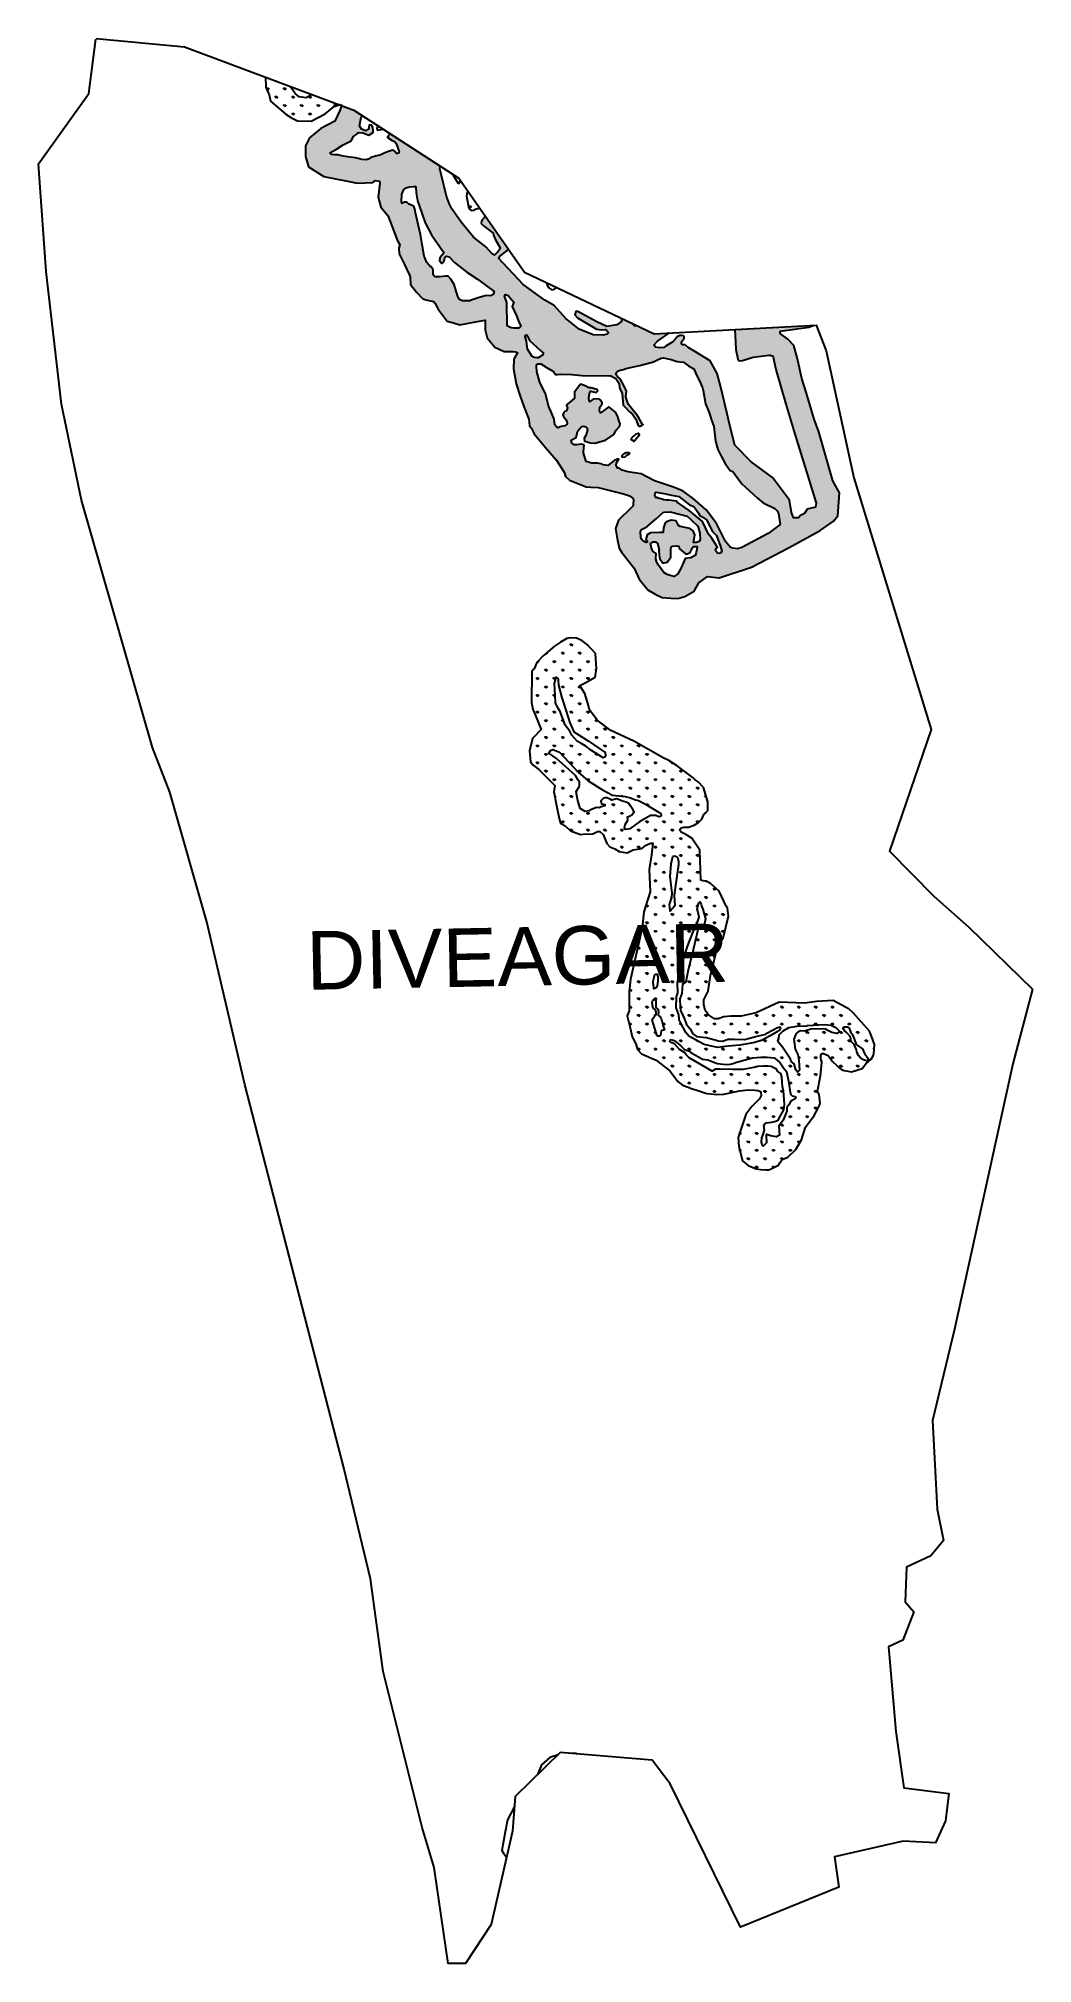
# Model space of a CAD drawing. Header units: metres. Extents: x 286358 to 288477, y 2008822 to 2012926.
import ezdxf

# ---------------------------------------------------------------- set-up
doc = ezdxf.new("R2010")
doc.units = ezdxf.units.M
for name, color, linetype in [('MANGROOVE BUFFER ZONE', 120, 'Continuous'), ('village', 3, 'Continuous'), ('VILLAGE NAME', 250, 'Continuous')]:
    doc.layers.add(name, color=color, linetype=linetype)

msp = doc.modelspace()

# ---------------------------------------------------------------- texts
at = {"layer": 'VILLAGE NAME', "insert": (286927.8, 2011022.6), "char_height": 124.759, "attachment_point": 1, "rotation": 1.1028}
msp.add_mtext_dynamic_manual_height_columns('{\\fArial|b0|i0|c0|p34;DIVEAGAR}', width=833.951, gutter_width=623.8, heights=[0], dxfattribs=at)

# ---------------------------------------------------------------- hatches: boundary and pattern name
at = {"layer": 'MANGROOVE BUFFER ZONE'}
h = msp.add_hatch(dxfattribs=at)
h.set_pattern_fill('GRASS', color=256)
h.paths.add_polyline_path([(286988.5, 2012780.7), (286999, 2012784.7), (286982.7, 2012790.8), (286940, 2012806.8), (286936.6, 2012803.9), (286928.7, 2012799.6), (286914.1, 2012801.7), (286905.1, 2012808.8), (286894.8, 2012823.8), (286842.3, 2012843.5), (286842.6, 2012821.8), (286850.2, 2012805.6), (286853, 2012792.2), (286885.8, 2012763.8), (286897.6, 2012756.8), (286910.4, 2012750.5), (286939.5, 2012749.9), (286969.4, 2012765.2)])
h = msp.add_hatch(dxfattribs=at)
h.set_pattern_fill('GRASS', color=256)
h.paths.add_polyline_path([(287285.6, 2012502.6), (287259.2, 2012534.5), (287239.4, 2012562.7), (287234.5, 2012572.9), (287227.6, 2012589.7), (287217.1, 2012633.8), (287213.7, 2012647.7), (287214, 2012653.8), (287106.7, 2012723.4), (287105, 2012720.5), (287103.8, 2012717.1), (287101.8, 2012714.9), (287111.9, 2012708.4), (287117.8, 2012706.5), (287120.9, 2012701.9), (287126.6, 2012684.5), (287125.6, 2012681.7), (287123.2, 2012680.7), (287120.8, 2012680.9), (287119.5, 2012683.7), (287117.1, 2012686), (287112.8, 2012687.5), (287104.3, 2012685.2), (287096.6, 2012681.9), (287087.6, 2012678), (287076.4, 2012674.9), (287066.9, 2012672.2), (287062.8, 2012669.3), (287056.7, 2012667.1), (287047.8, 2012667.6), (287034, 2012671.3), (287016.9, 2012673.9), (287008.2, 2012674.7), (287001.5, 2012676.4), (286996, 2012678.1), (286989.1, 2012678.2), (286983.6, 2012678.5), (286980.7, 2012680.8), (286979, 2012681.8), (286993.1, 2012690.1), (287007.4, 2012699.3), (287024.9, 2012707.6), (287029.3, 2012717.1), (287034.5, 2012720.8), (287037.6, 2012723.6), (287041, 2012725.2), (287049.5, 2012724.8), (287058.7, 2012721.3), (287062.4, 2012720.1), (287071.3, 2012725.7), (287071.5, 2012731.4), (287071, 2012734.3), (287070.2, 2012737.3), (287069.3, 2012739.7), (287068.2, 2012741.3), (287063, 2012741.2), (287062.1, 2012737), (287062, 2012734.5), (287061, 2012731.7), (287055.9, 2012729), (287047, 2012732.7), (287042.6, 2012739.8), (287046.1, 2012758.1), (287048.3, 2012761.3), (287030.1, 2012773), (287004.2, 2012782.7), (287000.6, 2012772.4), (286989.6, 2012749.9), (286959.8, 2012733.8), (286935.6, 2012714.4), (286927.5, 2012696.9), (286927.4, 2012674.6), (286934, 2012652.5), (286966.7, 2012631.5), (287030.8, 2012618.7), (287037, 2012617.6), (287054.5, 2012618), (287070.5, 2012619), (287076.7, 2012623.1), (287085.3, 2012621.8), (287086, 2012617.2), (287082.3, 2012587.5), (287087.6, 2012566.1), (287102.5, 2012548.5), (287107.9, 2012535.8), (287123.1, 2012494.4), (287128.6, 2012486.6), (287126.2, 2012479.1), (287126.8, 2012466.8), (287138.6, 2012444.3), (287142.5, 2012434.7), (287148.8, 2012421.6), (287150.4, 2012417.2), (287151.3, 2012401.5), (287163.8, 2012385), (287176.4, 2012371.8), (287183.8, 2012368.5), (287193.5, 2012366.9), (287200.6, 2012365.2), (287203.9, 2012360.7), (287210.4, 2012348.9), (287228.9, 2012323.5), (287242.4, 2012319.6), (287256.2, 2012315.2), (287286.3, 2012321.3), (287310.1, 2012325.3), (287310.4, 2012321.3), (287310.4, 2012304.8), (287314.4, 2012287.9), (287331, 2012267.9), (287350.9, 2012258.5), (287357.2, 2012258.8), (287368.9, 2012258.3), (287375.1, 2012257.9), (287378.8, 2012256.2), (287378.6, 2012254.6), (287375.1, 2012248.5), (287371.5, 2012242.3), (287370.8, 2012221.8), (287376, 2012189.5), (287384.7, 2012163.5), (287392.8, 2012141.1), (287403.6, 2012114.3), (287404.9, 2012100.5), (287408.5, 2012096.2), (287414.3, 2012083), (287438.8, 2012053.9), (287462, 2012027.1), (287478.6, 2012001.7), (287481.3, 2011992.3), (287490.1, 2011984.2), (287500.5, 2011980.2), (287525.4, 2011970.2), (287535.4, 2011969.6), (287551.1, 2011968.4), (287582.6, 2011960.6), (287599.1, 2011956.9), (287612.1, 2011953.1), (287617.9, 2011951.3), (287625.5, 2011945.6), (287626.2, 2011941.6), (287625.8, 2011934), (287625.4, 2011929.7), (287619.7, 2011923.9), (287594.7, 2011899.4), (287588.3, 2011881.5), (287591.5, 2011859.8), (287596, 2011839.2), (287601.7, 2011830), (287627.8, 2011796.5), (287638.5, 2011773.3), (287656.7, 2011750.9), (287672.6, 2011741.6), (287687.4, 2011733.9), (287706.4, 2011733), (287721, 2011732.4), (287736, 2011736.3), (287755.7, 2011747.4), (287765.9, 2011765.8), (287783.9, 2011779.3), (287809, 2011776.4), (287877.9, 2011799.1), (287958.1, 2011840.8), (288023.9, 2011877.3), (288052.7, 2011896.8), (288061.8, 2011908.1), (288065.1, 2011957.7), (288050.9, 2011982.6), (288021.1, 2012087.7), (288011.5, 2012114.3), (287994.4, 2012171.6), (287985, 2012201), (287975.8, 2012242.7), (287967.7, 2012271.5), (287955.4, 2012284.8), (287938.7, 2012297), (287939.2, 2012301.7), (288000.3, 2012310.4), (288011.6, 2012314.5), (287842.6, 2012305.6), (287844.7, 2012263), (287848.6, 2012242), (287851.4, 2012238.8), (287858.8, 2012239.1), (287881.3, 2012246.4), (287915.2, 2012251), (287918.6, 2012250.9), (287923.1, 2012248.4), (287923.9, 2012246.3), (287929.6, 2012220), (287951.3, 2012146.1), (287967.7, 2012089.3), (288015.7, 2011935), (288013.9, 2011927), (287996.7, 2011922.8), (287990.6, 2011913.5), (287982.2, 2011909), (287977.9, 2011904.4), (287973, 2011904.2), (287967.1, 2011904.2), (287963.2, 2011915.3), (287958.9, 2011942), (287922.3, 2011990.3), (287877.1, 2012023.1), (287842, 2012059.1), (287832, 2012098), (287825.9, 2012125.6), (287812.8, 2012182.7), (287804.9, 2012212), (287789.7, 2012238.7), (287754.7, 2012260), (287742.9, 2012267.4), (287736.1, 2012273.1), (287731.7, 2012272.8), (287728.8, 2012275.2), (287728.8, 2012278.9), (287731.3, 2012282.8), (287733.3, 2012285.2), (287734.6, 2012287.8), (287734.4, 2012289.3), (287734, 2012290.9), (287733, 2012291.7), (287729, 2012292.6), (287724.8, 2012292.8), (287719.4, 2012290), (287715.5, 2012285.6), (287710.1, 2012279), (287695.9, 2012270.4), (287691, 2012267.5), (287681.9, 2012266.4), (287673.5, 2012268), (287669.7, 2012272.3), (287677.3, 2012280.7), (287700.9, 2012297.2), (287703, 2012298.3), (287670.6, 2012296.6), (287632.3, 2012314.7), (287630.7, 2012314.1), (287628.9, 2012312.5), (287623.5, 2012318.9), (287601.1, 2012329.5), (287600.8, 2012322.4), (287590.6, 2012315.6), (287569.7, 2012311.7), (287547.9, 2012321.7), (287523.5, 2012335.5), (287507.8, 2012344), (287503.8, 2012344), (287501.6, 2012336.5), (287507.3, 2012330.6), (287547.6, 2012306.5), (287558.8, 2012305.1), (287567.3, 2012305.5), (287572.5, 2012299.7), (287572.3, 2012297.6), (287570.4, 2012295.6), (287561.4, 2012293.3), (287540.1, 2012294.3), (287510.3, 2012305.9), (287482.2, 2012329.1), (287457.2, 2012356.6), (287437.3, 2012367.9), (287391.3, 2012401.1), (287338.8, 2012457.9), (287341.6, 2012461.8), (287346.3, 2012465.7), (287353.9, 2012470.9), (287360.1, 2012476.1), (287310.7, 2012546.8), (287303.6, 2012539.1), (287302.1, 2012536.8), (287301.9, 2012531.2), (287306.2, 2012527.5), (287309.2, 2012524.3), (287327.2, 2012511.2), (287328.3, 2012506.7), (287331.9, 2012496.7), (287342.1, 2012479.6), (287341.3, 2012477), (287339.5, 2012474.2), (287336.9, 2012471.1), (287332.9, 2012466.5), (287330.3, 2012464.3), (287325.4, 2012466.7), (287311.9, 2012481.8)])
h.paths.add_polyline_path([(287233.8, 2012460.6), (287244.6, 2012448.4), (287270.8, 2012428), (287293.8, 2012412.8), (287329.2, 2012386.8), (287327.5, 2012379.8), (287322.1, 2012377.1), (287312.2, 2012377.7), (287295, 2012372.8), (287282.8, 2012369), (287277.6, 2012366.4), (287260.9, 2012366.6), (287255.6, 2012369.3), (287252.2, 2012376), (287244.5, 2012401.1), (287236.9, 2012413), (287231.4, 2012418.9), (287226.5, 2012418.9), (287220.2, 2012418.3), (287213.1, 2012417.9), (287203.3, 2012417.9), (287199.6, 2012422.2), (287199.6, 2012432.6), (287195.4, 2012438.9), (287192.8, 2012439.7), (287185.7, 2012448.4), (287180.3, 2012461.8), (287176.1, 2012487), (287172.4, 2012508.2), (287161.5, 2012553.9), (287160.4, 2012561.7), (287158.5, 2012568.4), (287155.8, 2012570.1), (287152.6, 2012570.9), (287148.2, 2012573), (287147.6, 2012573), (287143.1, 2012577), (287138.3, 2012577), (287134.4, 2012574.6), (287133.1, 2012574.1), (287132.2, 2012577.5), (287132.7, 2012593.9), (287136.9, 2012603.9), (287142.1, 2012607.7), (287146, 2012609.1), (287149.8, 2012609.9), (287157.2, 2012610.2), (287161.4, 2012610.2), (287162.2, 2012609.1), (287162.9, 2012596.6), (287165.7, 2012579.7), (287169.6, 2012569.6), (287182.2, 2012533), (287196.2, 2012507.6), (287219.8, 2012472.2), (287222.3, 2012470.3), (287219.7, 2012465.9), (287216.7, 2012461.9), (287213.8, 2012457.6), (287212.6, 2012452.9), (287217.6, 2012446.4), (287220.1, 2012448.2), (287222.7, 2012452.9), (287223.7, 2012455.9), (287225.6, 2012460.7), (287227.2, 2012462.2)], flags=16)
h.paths.add_polyline_path([(287353.6, 2012380.2), (287359.3, 2012378.3), (287362.4, 2012374.1), (287371, 2012364), (287368.1, 2012354.6), (287376.7, 2012334.8), (287381.4, 2012323.4), (287386.2, 2012312.6), (287381, 2012308.1), (287371.9, 2012308.3), (287366.6, 2012309.1), (287362, 2012310.6), (287357.2, 2012313.3), (287356.7, 2012363.4), (287351.2, 2012376.7)], flags=16)
h.paths.add_polyline_path([(287394.9, 2012292.8), (287398.1, 2012294.1), (287400.5, 2012290.4), (287405.5, 2012281.5), (287419.4, 2012268.8), (287429.7, 2012259.3), (287434.4, 2012255), (287432.4, 2012250.9), (287423.3, 2012245.3), (287421.1, 2012245.1), (287414.4, 2012245.9), (287410.6, 2012247.9), (287400.5, 2012263.3), (287398.9, 2012274.1), (287398.6, 2012281.7), (287395.9, 2012288.1)], flags=16)
h.paths.add_polyline_path([(287419.8, 2012230.5), (287422.1, 2012232), (287428.8, 2012232), (287442.6, 2012224), (287456.1, 2012216), (287460.1, 2012209.8), (287464.6, 2012209.8), (287470.7, 2012210.6), (287494.9, 2012209.5), (287516.4, 2012207.2), (287575.9, 2012206.9), (287578.1, 2012206.6), (287588.8, 2012201.2), (287595.6, 2012190.6), (287596.6, 2012181), (287601.9, 2012169.1), (287604.2, 2012144.2), (287608.9, 2012139.7), (287617.6, 2012129.8), (287624, 2012124.8), (287631.1, 2012114.7), (287633.1, 2012108.8), (287636.6, 2012100.6), (287640.2, 2012098.9), (287642.2, 2012100.3), (287644.7, 2012101.5), (287646.6, 2012102.9), (287646.7, 2012103.3), (287644.8, 2012104.7), (287637.7, 2012116.9), (287634.1, 2012123), (287626.3, 2012132.3), (287615.4, 2012145.9), (287612.7, 2012152.5), (287610.1, 2012162.1), (287611.4, 2012174), (287604.3, 2012188.8), (287598.1, 2012200.6), (287592, 2012205.5), (287588.5, 2012209.8), (287591, 2012214.6), (287594.4, 2012217.4), (287597.8, 2012218.5), (287605.3, 2012220.3), (287610.5, 2012222.4), (287626.4, 2012225.7), (287639.5, 2012229.1), (287668.8, 2012236.9), (287677.3, 2012240.9), (287685.1, 2012244.5), (287690.5, 2012245.3), (287706.7, 2012241.8), (287719.5, 2012237.3), (287732.8, 2012235.9), (287743.4, 2012228.4), (287755.2, 2012222), (287761.3, 2012206.8), (287768, 2012194.7), (287773.9, 2012179.3), (287774.9, 2012175.3), (287779.9, 2012147.4), (287784.3, 2012137.3), (287788.1, 2012126.2), (287792, 2012114.4), (287797.4, 2012098.5), (287800.9, 2012067.5), (287806.2, 2012049.9), (287813.4, 2012035.5), (287821.6, 2012019.8), (287827.8, 2012010.3), (287832.6, 2012005.3), (287837.9, 2012002.5), (287856.9, 2011976.2), (287864.7, 2011969.3), (287890.6, 2011945.8), (287902.6, 2011936.2), (287927.7, 2011923.6), (287932.7, 2011918.8), (287935.6, 2011913.5), (287938.7, 2011889.5), (287913.6, 2011870.9), (287857.1, 2011841.1), (287848.3, 2011838), (287838.8, 2011839.2), (287832.8, 2011840.6), (287822.5, 2011853.3), (287803, 2011891.8), (287781.1, 2011921.1), (287753.8, 2011945.4), (287731.9, 2011961.1), (287713.7, 2011968.6), (287671, 2011983.1), (287642.9, 2011997.5), (287614, 2012002.1), (287602.1, 2012006), (287594.9, 2012010.5), (287592.4, 2012009.6), (287589.3, 2012016.1), (287590.4, 2012021.3), (287595.2, 2012029), (287591.8, 2012030), (287588.9, 2012027.6), (287585.9, 2012026.9), (287582.4, 2012024.4), (287577.8, 2012020.9), (287571.9, 2012015.6), (287567, 2012016.2), (287560.9, 2012017.3), (287559.4, 2012018.4), (287550.3, 2012020.4), (287542.8, 2012020.6), (287537.3, 2012020.3), (287534.8, 2012021), (287525.5, 2012024.4), (287523, 2012030.4), (287520, 2012042.6), (287520.7, 2012054.5), (287520.9, 2012057.6), (287520.2, 2012059.5), (287515.7, 2012060.8), (287505.8, 2012059.7), (287499.9, 2012059.7), (287494.9, 2012062.6), (287493.4, 2012069.9), (287504.2, 2012075.4), (287506.3, 2012084.2), (287507.1, 2012088), (287509, 2012090.7), (287512.4, 2012095), (287514.4, 2012096.9), (287516.5, 2012098.4), (287520.6, 2012099.6), (287524.6, 2012098), (287526.8, 2012095.7), (287528, 2012091.6), (287524.6, 2012079.5), (287521.3, 2012074), (287522, 2012067.8), (287527.4, 2012066), (287533.8, 2012064.2), (287544.2, 2012063.2), (287566.6, 2012069.9), (287584.2, 2012081.5), (287589.2, 2012090.9), (287596.4, 2012098.4), (287597.9, 2012104.4), (287595.9, 2012110.2), (287592.4, 2012121.6), (287587.9, 2012129.5), (287580.6, 2012134.8), (287573.5, 2012140.6), (287560.6, 2012130.9), (287556.3, 2012127.9), (287553.6, 2012132.4), (287554.6, 2012140.1), (287557.8, 2012145.2), (287559.4, 2012146.4), (287559.8, 2012149.1), (287555.6, 2012155.5), (287552.5, 2012158), (287540.4, 2012157.3), (287532.3, 2012151.4), (287530.8, 2012158), (287531.6, 2012165.2), (287534.3, 2012173.8), (287546.6, 2012170.9), (287548.9, 2012173.1), (287550.3, 2012175), (287548.5, 2012177.6), (287535.9, 2012181.1), (287530.8, 2012181.4), (287523.4, 2012185.4), (287519, 2012186.9), (287516.1, 2012188), (287513, 2012188.1), (287500.5, 2012171.7), (287500.5, 2012159), (287490.1, 2012149.6), (287484.2, 2012145.6), (287483.6, 2012143.4), (287486, 2012138.7), (287483.8, 2012132.1), (287480, 2012130.4), (287477.9, 2012128.4), (287476, 2012123.9), (287477.2, 2012120.1), (287482.8, 2012113), (287485.2, 2012106), (287484.7, 2012104), (287482.8, 2012102.1), (287480.6, 2012100.4), (287472.3, 2012098.6), (287469.8, 2012097.9), (287465.8, 2012096.1), (287462.1, 2012098.1), (287458.9, 2012102.5), (287457, 2012114.4), (287452.3, 2012126.6), (287444.9, 2012142.9), (287438.6, 2012169.4), (287426.6, 2012192.4), (287420.4, 2012215.9), (287419.3, 2012227)], flags=16)
h.paths.add_polyline_path([(287625.6, 2012077.5), (287627.6, 2012078.9), (287630.5, 2012081.6), (287632.1, 2012083.3), (287636.9, 2012084.4), (287638.3, 2012082.6), (287638.5, 2012080.9), (287636.7, 2012077.9), (287633.5, 2012073.8), (287630, 2012069.9), (287626, 2012067), (287626, 2012067.9), (287621.3, 2012070.4), (287622.3, 2012072.7), (287623.7, 2012075)], flags=0)
h.paths.add_polyline_path([(287604.9, 2012039.7), (287607.3, 2012040.9), (287610.6, 2012043), (287613.9, 2012043.4), (287615.6, 2012043.3), (287618.2, 2012042), (287616.7, 2012039.2), (287610.6, 2012035.9), (287607.8, 2012033.2), (287603.9, 2012032.7), (287602, 2012033.4), (287601.9, 2012035.8), (287602.8, 2012037.6)], flags=0)
h.paths.add_polyline_path([(287672.8, 2011957.1), (287675, 2011958.6), (287690.7, 2011955.6), (287707.1, 2011952.2), (287723.1, 2011949.4), (287745.9, 2011931.7), (287755, 2011928.1), (287759.2, 2011922.6), (287763.2, 2011916.1), (287768.6, 2011908.3), (287773.9, 2011905.6), (287781.8, 2011899.5), (287794.9, 2011875), (287803.5, 2011866.4), (287811.6, 2011843), (287814.4, 2011833.1), (287812.6, 2011829.1), (287809.4, 2011828.3), (287805.2, 2011828.6), (287801.4, 2011834.3), (287802.6, 2011838.4), (287805.7, 2011840.7), (287801.7, 2011847.1), (287792.3, 2011861.5), (287786.4, 2011869.2), (287780.1, 2011883), (287773.1, 2011896.2), (287745.3, 2011919.9), (287719.5, 2011937.5), (287717.8, 2011939.8), (287712.2, 2011940.6), (287702, 2011941.8), (287696.4, 2011941.6), (287690.8, 2011942.1), (287684.9, 2011944.9), (287681, 2011945.6), (287676.1, 2011947.6), (287674.8, 2011946.5), (287672.1, 2011951.8)], flags=16)
h.paths.add_polyline_path([(287690.4, 2011916.2), (287704.6, 2011916.6), (287726.8, 2011911.3), (287740.7, 2011907.4), (287748.4, 2011900.5), (287763.5, 2011886.1), (287767.8, 2011871.5), (287768.3, 2011857.2), (287766.4, 2011853.5), (287760.6, 2011851.3), (287754.2, 2011851.7), (287756.7, 2011867.6), (287753.6, 2011876.6), (287746.7, 2011881.4), (287726.1, 2011885.6), (287722.4, 2011887.7), (287718.9, 2011894.6), (287716.5, 2011897.5), (287707.1, 2011899.3), (287704.6, 2011898.6), (287700.2, 2011897), (287696.3, 2011894.6), (287692.8, 2011891), (287690.2, 2011882.6), (287689.7, 2011872.6), (287681.9, 2011872.6), (287662.7, 2011872.3), (287655.4, 2011867.9), (287652.5, 2011858.2), (287656.1, 2011852.1), (287652.6, 2011851.7), (287646.3, 2011855.1), (287643.7, 2011858.9), (287641.8, 2011862.6), (287641.2, 2011875), (287643.7, 2011879), (287655, 2011884.9), (287675.2, 2011902.7)], flags=16)
h.paths.add_polyline_path([(287663.4, 2011850.9), (287668.1, 2011852.6), (287673, 2011852.6), (287677.2, 2011849.3), (287681.1, 2011835.5), (287680, 2011833.6), (287680.9, 2011825.8), (287681.7, 2011819.6), (287683.2, 2011814.8), (287686.4, 2011811), (287687.2, 2011808.3), (287691.1, 2011808.1), (287696.1, 2011808.6), (287698.5, 2011810.3), (287702.2, 2011815), (287705.6, 2011820.3), (287705.6, 2011836.2), (287706.6, 2011841.8), (287709.3, 2011843.5), (287718.1, 2011844.7), (287722.3, 2011843.5), (287724.2, 2011838.3), (287737.2, 2011827.4), (287741.4, 2011827.5), (287746.8, 2011830.1), (287750.1, 2011836), (287751.4, 2011839.3), (287752.8, 2011841.2), (287754.4, 2011843.1), (287761.7, 2011842.9), (287761.2, 2011836.2), (287760.2, 2011830.1), (287758, 2011824.1), (287748.3, 2011819), (287736.1, 2011817.1), (287727.9, 2011797.7), (287721, 2011784.7), (287713, 2011779.3), (287704.6, 2011780.9), (287698.2, 2011783.1), (287691, 2011787.2), (287685.5, 2011795.6), (287679.8, 2011803.1), (287676.1, 2011808.7), (287674, 2011817), (287674.7, 2011828.2), (287668.5, 2011832), (287665, 2011838.6), (287663.7, 2011845.3), (287662.5, 2011848.1)], flags=16)
h = msp.add_hatch(dxfattribs=at)
h.set_pattern_fill('GRASS', color=256)
h.paths.add_polyline_path([(287273.4, 2012600.1), (287272.1, 2012597.6), (287270.7, 2012590.8), (287275.3, 2012563.5), (287276.5, 2012561.8), (287280.6, 2012559.1), (287286.8, 2012560), (287289.5, 2012562.2), (287294.7, 2012563.6), (287298.7, 2012563.9)])
h = msp.add_hatch(dxfattribs=at)
h.set_pattern_fill('GRASS', color=256)
h.paths.add_polyline_path([(287462.4, 2012395.2), (287440, 2012405.9), (287442.4, 2012400.1), (287445.8, 2012394), (287452.3, 2012390.1), (287457.8, 2012391.7), (287461.6, 2012394.4)])
h = msp.add_hatch(dxfattribs=at)
h.set_pattern_fill('GRASS', color=256)
h.paths.add_polyline_path([(288129.6, 2010809.6), (288094.5, 2010849.1), (288086, 2010856.4), (288052.1, 2010875.2), (288016.5, 2010873.2), (287991.5, 2010869.5), (287937.1, 2010871.4), (287887.8, 2010848.8), (287855.8, 2010841.5), (287833.8, 2010842), (287818.6, 2010840.4), (287806.7, 2010835.8), (287798.9, 2010836.2), (287786.5, 2010844.5), (287778.9, 2010853.5), (287776.1, 2010866.4), (287776.5, 2010876.8), (287785.4, 2010895), (287790.5, 2010928.6), (287806.5, 2010995.4), (287817.3, 2011008.2), (287828.8, 2011054.7), (287826.4, 2011072.1), (287823.9, 2011076.4), (287809.2, 2011108.2), (287790.1, 2011124.6), (287784, 2011128.1), (287781.4, 2011129.2), (287773.9, 2011130), (287769.7, 2011131.5), (287767.4, 2011195.9), (287750.9, 2011221.2), (287737.7, 2011229.2), (287727.8, 2011234.1), (287724.3, 2011239.1), (287727.2, 2011242.6), (287730.3, 2011244), (287734.6, 2011244.7), (287743.2, 2011244.6), (287755.5, 2011248.7), (287765, 2011254.8), (287771.7, 2011261.8), (287776.1, 2011271.3), (287779.4, 2011273.8), (287784.5, 2011280.3), (287784.8, 2011298.9), (287775.3, 2011329.4), (287763.9, 2011341.4), (287757.8, 2011345.8), (287753.6, 2011350), (287719.6, 2011375.6), (287701.6, 2011386.6), (287689.4, 2011392.2), (287626.8, 2011427.8), (287577.8, 2011450.9), (287548.6, 2011472.9), (287532.6, 2011495.1), (287530.4, 2011503.7), (287522.3, 2011529.6), (287514.1, 2011542.8), (287512.1, 2011546.7), (287523.1, 2011552.6), (287544.9, 2011564.5), (287547.5, 2011581.9), (287545.7, 2011615), (287527.9, 2011633.8), (287516.1, 2011642.9), (287505, 2011647.3), (287491.5, 2011648), (287484, 2011646.5), (287471, 2011639.1), (287457.7, 2011630.4), (287443.5, 2011618.1), (287433.9, 2011609.9), (287420.1, 2011595.4), (287414.3, 2011582), (287410, 2011576.2), (287408.9, 2011510.5), (287411.6, 2011496.4), (287429.6, 2011452.5), (287411.4, 2011433.8), (287404.5, 2011407.2), (287406.6, 2011383.9), (287412.8, 2011376.5), (287424.9, 2011367.7), (287440.1, 2011352.3), (287458.8, 2011333.6), (287456.7, 2011319.8), (287463.3, 2011287.3), (287467.9, 2011263.3), (287470.8, 2011252.9), (287480.9, 2011247.3), (287492.3, 2011236.6), (287513.6, 2011229.3), (287519.1, 2011229.5), (287539.6, 2011230.1), (287546.7, 2011233.7), (287550.1, 2011235.2), (287554.9, 2011235.3), (287561.9, 2011228.9), (287569.5, 2011210), (287576.2, 2011202.9), (287586.9, 2011198.2), (287596, 2011193), (287612.7, 2011189.7), (287625.4, 2011196.4), (287644, 2011199.2), (287653.3, 2011206.6), (287657.6, 2011208.6), (287663.1, 2011210.3), (287667.7, 2011210.3), (287664.9, 2011185.6), (287659.7, 2011154.2), (287661.7, 2011106.5), (287651.9, 2011075.3), (287648.2, 2011063.6), (287644.6, 2011031.1), (287636.8, 2010995.5), (287620.1, 2010920.6), (287617.4, 2010894), (287617.2, 2010852.8), (287612.6, 2010842.8), (287619.1, 2010816.9), (287623.4, 2010797.5), (287631, 2010782.7), (287634.8, 2010770.6), (287643.3, 2010761.3), (287674.7, 2010747.8), (287704.6, 2010724.3), (287720.8, 2010702.4), (287730.5, 2010694.6), (287744.7, 2010689.9), (287745.7, 2010688.8), (287767.4, 2010681.9), (287782.6, 2010677), (287790.9, 2010676.5), (287803, 2010674.9), (287819, 2010675.4), (287852.5, 2010682.8), (287870.9, 2010684.7), (287885, 2010683.8), (287891.5, 2010683.1), (287896.8, 2010681.5), (287897.9, 2010678.7), (287898.3, 2010672.9), (287894.9, 2010665.6), (287878.6, 2010649.5), (287865.7, 2010631.8), (287849.1, 2010583.4), (287850.6, 2010564.1), (287858.5, 2010533.4), (287870.5, 2010523.3), (287887.9, 2010516.2), (287896.8, 2010514.6), (287908.2, 2010513.9), (287914.8, 2010513.9), (287921, 2010516.9), (287935.5, 2010524.2), (287938.5, 2010529.2), (287943, 2010536), (287955, 2010541.1), (287972.1, 2010557.2), (287984.6, 2010578), (287992.6, 2010604.9), (288011.5, 2010629.7), (288020.3, 2010647.3), (288024, 2010655.7), (288022.1, 2010675.1), (288018.5, 2010681.9), (288025, 2010714.5), (288026.3, 2010728.4), (288027.5, 2010743.4), (288026.5, 2010749), (288025.6, 2010752.7), (288025.3, 2010757.7), (288027.2, 2010761.5), (288028.6, 2010762.5), (288031.5, 2010762.5), (288041.1, 2010758), (288050.2, 2010744.9), (288059.9, 2010736.9), (288063.6, 2010732.6), (288069.5, 2010728.4), (288075.3, 2010725.8), (288090.9, 2010722.8), (288113.6, 2010730.4), (288121.3, 2010740.4), (288133, 2010750.4), (288137.1, 2010757.2), (288138.6, 2010760.9), (288140, 2010781.7), (288133.7, 2010799.1)])
h.paths.add_polyline_path([(287884.4, 2010797.5), (287908.7, 2010803.4), (287912.2, 2010806), (287921, 2010811.4), (287933.4, 2010817.8), (287938, 2010818.8), (287939.8, 2010817.1), (287939.6, 2010814.9), (287938.5, 2010812.9), (287933.2, 2010809.3), (287917.3, 2010800), (287899.3, 2010789.9), (287881.3, 2010785), (287852.9, 2010779.6), (287827.9, 2010777.5), (287805.3, 2010775), (287776.7, 2010781.3), (287744.5, 2010799.2), (287738.2, 2010807.3), (287725.5, 2010829.6), (287723.7, 2010833.8), (287723.6, 2010838.7), (287723.2, 2010841.3), (287722.8, 2010843.8), (287722, 2010847), (287717, 2010859.8), (287718, 2010883.2), (287721, 2010891.4), (287720.2, 2010913.8), (287724.7, 2010929.6), (287729.1, 2010933.8), (287730.5, 2010939.4), (287729.8, 2010945.4), (287729.6, 2010950.7), (287735.6, 2010973.7), (287744.5, 2010998), (287757.5, 2011032.3), (287763.8, 2011044.4), (287766.1, 2011053.1), (287763.1, 2011065.7), (287762.2, 2011070.8), (287763.8, 2011075.6), (287765.6, 2011083.1), (287767.9, 2011085.2), (287770.2, 2011080.2), (287771, 2011077.1), (287772.3, 2011074.7), (287773.8, 2011070.1), (287779.5, 2011049.4), (287776.4, 2011032), (287763.8, 2011025.7), (287756.4, 2010995.2), (287753.8, 2010983.5), (287742.3, 2010937), (287737.6, 2010914), (287730.8, 2010910), (287729.1, 2010889.9), (287725.2, 2010878.7), (287726, 2010861.6), (287726.2, 2010853.6), (287728.2, 2010850.4), (287730.7, 2010845), (287735.1, 2010835.7), (287739, 2010824.1), (287747.3, 2010815), (287753, 2010804.1), (287760.9, 2010798.2), (287781, 2010796), (287800.3, 2010791.5), (287806.9, 2010789.2), (287816.3, 2010788.2), (287828, 2010792.6), (287841.5, 2010792.4), (287862.6, 2010792.1)], flags=16)
h.paths.add_polyline_path([(287879.8, 2010752.8), (287897.7, 2010754.4), (287911.3, 2010754.1), (287918.6, 2010753.8), (287926, 2010753.2), (287928.9, 2010750.8), (287933, 2010747.6), (287936.4, 2010745.6), (287938.8, 2010742.4), (287946.2, 2010731.4), (287952.3, 2010723.5), (287956.4, 2010703.5), (287961.1, 2010675.5), (287964.8, 2010671.7), (287970, 2010670.3), (287972.6, 2010669.4), (287972.9, 2010668.1), (287971.1, 2010665.7), (287961.3, 2010660.6), (287957.5, 2010653.1), (287953.2, 2010646.9), (287953.4, 2010639.6), (287945.4, 2010620.4), (287935.9, 2010607.2), (287937.7, 2010587.8), (287931.2, 2010584.4), (287918.2, 2010586.5), (287912.7, 2010588.8), (287910.6, 2010589.9), (287909, 2010588.2), (287909.6, 2010572), (287902.7, 2010564.6), (287901.5, 2010565.9), (287899.2, 2010572.9), (287899.5, 2010582.3), (287902.5, 2010589.8), (287905.5, 2010598.7), (287904.4, 2010609.4), (287908.4, 2010614.1), (287921.3, 2010615.7), (287929.6, 2010618.1), (287935.3, 2010621), (287937.2, 2010625.6), (287943.9, 2010636.8), (287946.7, 2010642), (287947.8, 2010653.3), (287945.8, 2010683.5), (287944.1, 2010690.9), (287942.6, 2010712.3), (287941.1, 2010717.4), (287940, 2010719.2), (287934.1, 2010723.8), (287930.9, 2010728.7), (287919.9, 2010734.2), (287913.6, 2010735.1), (287902.1, 2010735.1), (287890.4, 2010734.7), (287883.1, 2010732.1), (287859.1, 2010727.9), (287837.6, 2010728.3), (287809.9, 2010729.1), (287800.8, 2010729), (287793.8, 2010724.4), (287745, 2010753), (287738.8, 2010759.3), (287734.9, 2010764.6), (287724.6, 2010770.7), (287713.8, 2010783.1), (287707.8, 2010784.9), (287703.9, 2010788), (287704.6, 2010790.4), (287706.5, 2010791.9), (287712.7, 2010789.9), (287718.8, 2010785.8), (287727.4, 2010778.5), (287734.9, 2010770.8), (287743.7, 2010767.7), (287748.7, 2010764), (287773.1, 2010750.3), (287784.9, 2010748.8), (287801.1, 2010742.5), (287804.4, 2010740.8), (287823.8, 2010738.8), (287833.2, 2010739.6), (287838.5, 2010741.1), (287843.6, 2010743)], flags=16)
h.paths.add_polyline_path([(287934.2, 2010790.2), (287936, 2010793.8), (287936.6, 2010802.1), (287945, 2010810.8), (287957.1, 2010817.5), (287978.7, 2010821.3), (287994.9, 2010820.1), (287996.9, 2010821.9), (288033.7, 2010823.9), (288047.8, 2010822.3), (288057.2, 2010817.8), (288061.6, 2010813.2), (288066.4, 2010809.4), (288059.6, 2010805.1), (288048.8, 2010806.8), (288037.6, 2010812.3), (288036.6, 2010814.3), (288030.5, 2010815.1), (288004.1, 2010814), (287991, 2010810), (287982.2, 2010810.5), (287976.3, 2010807.8), (287972.8, 2010804.9), (287971.8, 2010802), (287968, 2010792.7), (287970.8, 2010771.6), (287976.4, 2010760.3), (287978.8, 2010747.6), (287980, 2010726.8), (287976.2, 2010722.5), (287972.6, 2010727.4), (287968.4, 2010740.1), (287963.1, 2010744.4), (287961, 2010750), (287955.3, 2010758.4), (287944, 2010775.6), (287935.9, 2010784.8)], flags=16)
h.paths.add_polyline_path([(287692.3, 2010812.4), (287690.4, 2010811.7), (287689.3, 2010812), (287686.3, 2010811.2), (287685.2, 2010809.9), (287683.6, 2010801.4), (287681, 2010799.3), (287677.6, 2010798.8), (287675.8, 2010801.2), (287673.1, 2010811.1), (287667, 2010831.4), (287666.3, 2010834.4), (287667.2, 2010836.9), (287670.3, 2010840.3), (287673.9, 2010843.8), (287675, 2010846), (287674.4, 2010850), (287673.4, 2010855.6), (287667.9, 2010858.2), (287666.1, 2010870.2), (287667.7, 2010875.8), (287670.3, 2010877.4), (287672, 2010878), (287673.9, 2010875.5), (287673.8, 2010871.2), (287674, 2010861.1), (287678.4, 2010856.5), (287679.7, 2010851.7), (287678.9, 2010844.1), (287683.4, 2010840.1), (287686.3, 2010834.9), (287687.2, 2010828.8), (287690, 2010818.3), (287692, 2010814.6)], flags=16)
h.paths.add_polyline_path([(288073, 2010815.2), (288073.4, 2010817.6), (288075.8, 2010819.1), (288077.7, 2010819.3), (288081.7, 2010819.2), (288084, 2010817.7), (288086.2, 2010816.3), (288087.3, 2010812.6), (288089.8, 2010806.5), (288091.8, 2010803.8), (288094.8, 2010798.8), (288096.8, 2010793.2), (288100.9, 2010781.7), (288107.7, 2010776.3), (288114.5, 2010772.2), (288117.9, 2010763.5), (288120.4, 2010759.6), (288123.1, 2010756.6), (288126.8, 2010751.6), (288127.6, 2010749.4), (288126.6, 2010748), (288122.8, 2010746.7), (288116.8, 2010748.7), (288109.6, 2010753.7), (288104.9, 2010758.8), (288102.6, 2010765.9), (288101.6, 2010769.8), (288096.8, 2010781.5), (288090.4, 2010788), (288088.7, 2010797.7), (288083, 2010804.4), (288078.9, 2010808.3), (288076.8, 2010809.6)], flags=16)
h.paths.add_polyline_path([(287676.1, 2010905.1), (287674.8, 2010902.5), (287669.8, 2010900.1), (287669.9, 2010903), (287668.1, 2010914), (287668.8, 2010919.2), (287670.6, 2010925.2), (287671.5, 2010930.7), (287672.2, 2010931.6), (287677, 2010931), (287678, 2010926.1), (287678, 2010916.8), (287676.8, 2010906.6)], flags=16)
h.paths.add_polyline_path([(287704.6, 2011065.6), (287703.1, 2011080.1), (287708.1, 2011094.8), (287709.1, 2011104.2), (287704.7, 2011139.3), (287706.8, 2011166.2), (287710.1, 2011182.3), (287712.2, 2011183.2), (287715.5, 2011183), (287720.4, 2011180.5), (287721, 2011178.2), (287721.9, 2011171.4), (287722.2, 2011165.2), (287717.2, 2011129.9), (287713.3, 2011099.6), (287714.5, 2011076.8)], flags=16)
h.paths.add_polyline_path([(287684, 2011267.7), (287680.3, 2011266.7), (287673.6, 2011269.3), (287662.6, 2011269.5), (287639.3, 2011255.9), (287631.9, 2011250.9), (287618.3, 2011241.2), (287608.6, 2011239.8), (287607, 2011243.1), (287608.6, 2011250), (287614.6, 2011259.5), (287613.9, 2011266.4), (287617.8, 2011268.4), (287622.5, 2011270.7), (287627.8, 2011277.3), (287624.9, 2011282), (287616.4, 2011294.9), (287610.4, 2011297.9), (287605.4, 2011299.4), (287601, 2011301), (287596.6, 2011302.9), (287590.3, 2011304.9), (287580.4, 2011302.2), (287576.3, 2011304.3), (287569.7, 2011307.2), (287565.7, 2011307.2), (287562, 2011306), (287558.8, 2011302.8), (287557, 2011301), (287558.5, 2011294.7), (287564.9, 2011292.7), (287564.9, 2011290.3), (287557.6, 2011288), (287553.4, 2011286.1), (287547.2, 2011286.5), (287538, 2011283.2), (287532, 2011279.8), (287523.6, 2011277.9), (287512.7, 2011284.4), (287507.2, 2011304.6), (287504.3, 2011320.6), (287510.2, 2011330.5), (287511.5, 2011333.7), (287511.2, 2011341.4), (287508.5, 2011345), (287502.9, 2011355), (287462.5, 2011390.7), (287446.2, 2011402.4), (287449.5, 2011408.3), (287454.5, 2011410.1), (287468.4, 2011404.8), (287508.3, 2011362.2), (287529.7, 2011343.2), (287560, 2011323.9), (287581.3, 2011312.9), (287608.6, 2011310.1), (287620.3, 2011307.2), (287630.8, 2011303), (287637.1, 2011301.5), (287651.7, 2011293.9), (287681.3, 2011276.2), (287684.7, 2011274.2), (287685.4, 2011271)], flags=16)
h.paths.add_polyline_path([(287565.1, 2011394), (287561.7, 2011392.4), (287537.1, 2011408.2), (287525.1, 2011417), (287516, 2011422.1), (287506.4, 2011428), (287494.7, 2011440.8), (287490.9, 2011449.5), (287480.6, 2011462.1), (287470.3, 2011491.2), (287464.8, 2011499), (287459.8, 2011509.9), (287459.5, 2011525.6), (287458, 2011550.7), (287461.4, 2011564.6), (287465.6, 2011561.4), (287465.5, 2011557.6), (287466.4, 2011547.3), (287473.8, 2011520.4), (287483.5, 2011490), (287490.9, 2011467.4), (287499.1, 2011448.1), (287529.4, 2011428.9), (287565.9, 2011403.8), (287566.9, 2011397.2)], flags=16)

# ---------------------------------------------------------------- linework, layer by layer
at = {"color": 3}
msp.add_lwpolyline([(286481, 2012925.8), (286669.4, 2012908.4)], dxfattribs=at)
at = {"layer": 'MANGROOVE BUFFER ZONE', "flags": 128}
for points in [[(286842.3, 2012843.5), (286842.6, 2012821.8), (286850.2, 2012805.6), (286853, 2012792.2), (286885.8, 2012763.8), (286897.6, 2012756.8), (286910.4, 2012750.5), (286939.5, 2012749.9), (286969.4, 2012765.2), (286988.5, 2012780.7), (287001.2, 2012785.5), (287004.5, 2012783.7), (287000.6, 2012772.4), (286989.6, 2012749.9), (286959.8, 2012733.8), (286935.6, 2012714.4), (286927.5, 2012696.9), (286927.4, 2012674.6), (286934, 2012652.5), (286966.7, 2012631.5), (287030.8, 2012618.7), (287037, 2012617.6), (287054.5, 2012618), (287070.5, 2012619), (287076.7, 2012623.1), (287085.3, 2012621.8), (287086, 2012617.2), (287082.3, 2012587.5), (287087.6, 2012566.1), (287102.5, 2012548.5), (287107.9, 2012535.8), (287123.1, 2012494.4), (287128.6, 2012486.6), (287126.2, 2012479.1), (287126.8, 2012466.8), (287138.6, 2012444.3), (287142.5, 2012434.7), (287148.8, 2012421.6), (287150.4, 2012417.2), (287151.3, 2012401.5), (287163.8, 2012385), (287176.4, 2012371.8), (287183.8, 2012368.5), (287193.5, 2012366.9), (287200.6, 2012365.2), (287203.9, 2012360.7), (287210.4, 2012348.9), (287228.9, 2012323.5), (287242.4, 2012319.6), (287256.2, 2012315.2), (287286.3, 2012321.3), (287310.1, 2012325.3), (287310.4, 2012321.3), (287310.4, 2012304.8), (287314.4, 2012287.9), (287331, 2012267.9), (287350.9, 2012258.5), (287357.2, 2012258.8), (287368.9, 2012258.3), (287375.1, 2012257.9), (287378.8, 2012256.2), (287378.6, 2012254.6), (287375.1, 2012248.5), (287371.5, 2012242.3), (287370.8, 2012221.8), (287376, 2012189.5), (287384.7, 2012163.5), (287392.8, 2012141.1), (287403.6, 2012114.3), (287404.9, 2012100.5), (287408.5, 2012096.2), (287414.3, 2012083), (287438.8, 2012053.9), (287462, 2012027.1), (287478.6, 2012001.7), (287481.3, 2011992.3), (287490.1, 2011984.2), (287500.5, 2011980.2), (287525.4, 2011970.2), (287535.4, 2011969.6), (287551.1, 2011968.4), (287582.6, 2011960.6), (287599.1, 2011956.9), (287612.1, 2011953.1), (287617.9, 2011951.3), (287625.5, 2011945.6), (287626.2, 2011941.6), (287625.8, 2011934), (287625.4, 2011929.7), (287619.7, 2011923.9), (287594.7, 2011899.4), (287588.3, 2011881.5), (287591.5, 2011859.8), (287596, 2011839.2), (287601.7, 2011830), (287627.8, 2011796.5), (287638.5, 2011773.3), (287656.7, 2011750.9), (287672.6, 2011741.6), (287687.4, 2011733.9), (287706.4, 2011733), (287721, 2011732.4), (287736, 2011736.3), (287755.7, 2011747.4), (287765.9, 2011765.8), (287783.9, 2011779.3), (287809, 2011776.4), (287877.9, 2011799.1), (287958.1, 2011840.8), (288023.9, 2011877.3), (288052.7, 2011896.8), (288061.8, 2011908.1), (288065.1, 2011957.7), (288050.9, 2011982.6), (288021.1, 2012087.7), (288011.5, 2012114.3), (287994.4, 2012171.6), (287985, 2012201), (287975.8, 2012242.7), (287967.7, 2012271.5), (287955.4, 2012284.8), (287938.7, 2012297), (287939.2, 2012301.7), (288000.3, 2012310.4), (288011.6, 2012314.5)], [(286940, 2012806.8), (286936.6, 2012803.9), (286928.7, 2012799.6), (286914.1, 2012801.7), (286905.1, 2012808.8), (286895, 2012823.4), (286894.9, 2012823.7)], [(287106.7, 2012723.4), (287105, 2012720.5), (287103.8, 2012717.1), (287101.8, 2012714.9), (287111.9, 2012708.4), (287117.8, 2012706.5), (287120.9, 2012701.9), (287126.6, 2012684.5), (287125.6, 2012681.7), (287123.2, 2012680.7), (287120.8, 2012680.9), (287119.5, 2012683.7), (287117.1, 2012686), (287112.8, 2012687.5), (287104.3, 2012685.2), (287096.6, 2012681.9), (287087.6, 2012678), (287076.4, 2012674.9), (287066.9, 2012672.2), (287062.8, 2012669.3), (287056.7, 2012667.1), (287047.8, 2012667.6), (287034, 2012671.3), (287016.9, 2012673.9), (287008.2, 2012674.7), (287001.5, 2012676.4), (286996, 2012678.1), (286989.1, 2012678.2), (286983.6, 2012678.5), (286980.7, 2012680.8), (286979, 2012681.8), (286993.1, 2012690.1), (287007.4, 2012699.3), (287024.9, 2012707.6), (287029.3, 2012717.1), (287034.5, 2012720.8), (287037.6, 2012723.6), (287041, 2012725.2), (287049.5, 2012724.8), (287058.7, 2012721.3), (287062.4, 2012720.1), (287071.3, 2012725.7), (287071.5, 2012731.4), (287071, 2012734.3), (287070.2, 2012737.3), (287069.3, 2012739.7), (287068.2, 2012741.3), (287063, 2012741.2), (287062.1, 2012737), (287062, 2012734.5), (287061, 2012731.7), (287055.9, 2012729), (287047, 2012732.7), (287042.6, 2012739.8), (287046.1, 2012758.1), (287048.3, 2012761.3)], [(287082.3, 2012739.2), (287080.9, 2012737.8), (287079.5, 2012733.9), (287080.5, 2012730.3), (287088.8, 2012731.9), (287091.2, 2012733.4)], [(287310.7, 2012546.8), (287303.6, 2012539.1), (287302.1, 2012536.8), (287301.9, 2012531.2), (287306.2, 2012527.5), (287309.2, 2012524.3), (287327.2, 2012511.2), (287328.3, 2012506.7), (287331.9, 2012496.7), (287342.1, 2012479.6), (287341.3, 2012477), (287339.5, 2012474.2), (287336.9, 2012471.1), (287332.9, 2012466.5), (287330.3, 2012464.3), (287325.4, 2012466.7), (287311.9, 2012481.8), (287285.6, 2012502.6), (287259.2, 2012534.5), (287239.4, 2012562.7), (287234.5, 2012572.9), (287227.6, 2012589.7), (287217.1, 2012633.8), (287213.7, 2012647.7), (287214, 2012653.8)], [(287240.3, 2012636.8), (287251.9, 2012618), (287254.5, 2012616.7), (287257.3, 2012623.1)], [(287273.4, 2012600.1), (287272.1, 2012597.6), (287270.7, 2012590.8), (287275.3, 2012563.5), (287276.5, 2012561.8), (287280.6, 2012559.1), (287286.8, 2012560), (287289.5, 2012562.2), (287294.7, 2012563.6), (287298.7, 2012563.9)], [(287601.1, 2012329.5), (287600.8, 2012322.4), (287590.6, 2012315.6), (287569.7, 2012311.7), (287547.9, 2012321.7), (287523.5, 2012335.5), (287507.8, 2012344), (287503.8, 2012344), (287501.6, 2012336.5), (287507.3, 2012330.6), (287547.6, 2012306.5), (287558.8, 2012305.1), (287567.3, 2012305.5), (287572.5, 2012299.7), (287572.3, 2012297.6), (287570.4, 2012295.6), (287561.4, 2012293.3), (287540.1, 2012294.3), (287510.3, 2012305.9), (287482.2, 2012329.1), (287457.2, 2012356.6), (287437.3, 2012367.9), (287391.3, 2012401.1), (287338.8, 2012457.9), (287341.6, 2012461.8), (287346.3, 2012465.7), (287353.9, 2012470.9), (287360.1, 2012476.1)], [(287440, 2012405.9), (287442.4, 2012400.1), (287445.8, 2012394), (287452.3, 2012390.1), (287457.8, 2012391.7), (287461.6, 2012394.4), (287462.4, 2012395.2)], [(287632.3, 2012314.7), (287630.7, 2012314.1), (287628.9, 2012312.5), (287623.6, 2012318.8), (287623.6, 2012318.9)], [(287842.6, 2012306.3), (287844.7, 2012263), (287848.6, 2012242), (287851.4, 2012238.8), (287858.8, 2012239.1), (287881.3, 2012246.4), (287915.2, 2012251), (287918.6, 2012250.9), (287923.1, 2012248.4), (287923.9, 2012246.3), (287929.6, 2012220), (287951.3, 2012146.1), (287967.7, 2012089.3), (288015.7, 2011935), (288013.9, 2011927), (287996.7, 2011922.8), (287990.6, 2011913.5), (287982.2, 2011909), (287977.9, 2011904.4), (287973, 2011904.2), (287967.1, 2011904.2), (287963.2, 2011915.3), (287958.9, 2011942), (287922.3, 2011990.3), (287877.1, 2012023.1), (287842, 2012059.1), (287832, 2012098), (287825.9, 2012125.6), (287812.8, 2012182.7), (287804.9, 2012212), (287789.7, 2012238.7), (287754.7, 2012260), (287742.9, 2012267.4), (287736.1, 2012273.1), (287731.7, 2012272.8), (287728.8, 2012275.2), (287728.8, 2012278.9), (287731.3, 2012282.8), (287733.3, 2012285.2), (287734.6, 2012287.8), (287734.4, 2012289.3), (287734, 2012290.9), (287733, 2012291.7), (287729, 2012292.6), (287724.8, 2012292.8), (287719.4, 2012290), (287715.5, 2012285.6), (287710.1, 2012279), (287695.9, 2012270.4), (287691, 2012267.5), (287681.9, 2012266.4), (287673.5, 2012268), (287670.5, 2012271.4), (287669.7, 2012272.3), (287677.3, 2012280.7), (287700.9, 2012297.2), (287703, 2012298.3)], [(287465.6, 2009267.5), (287448, 2009261.8), (287430.3, 2009246.1), (287421.4, 2009224.5)], [(287507.3, 2009268.8), (287504.6, 2009269.7), (287488, 2009270.4)], [(287372.5, 2009157.1), (287357.6, 2009128.4), (287353, 2009102.7), (287345.7, 2009063.4), (287349, 2009057.6), (287355.8, 2009049)]]:
    msp.add_lwpolyline(points, dxfattribs=at)
for points in [[(287322.1, 2012377.1), (287312.2, 2012377.7), (287295, 2012372.8), (287282.8, 2012369), (287277.6, 2012366.4), (287260.9, 2012366.6), (287255.6, 2012369.3), (287252.2, 2012376), (287244.5, 2012401.1), (287236.9, 2012413), (287231.4, 2012418.9), (287226.5, 2012418.9), (287220.2, 2012418.3), (287213.1, 2012417.9), (287203.3, 2012417.9), (287199.6, 2012422.2), (287199.6, 2012432.6), (287195.4, 2012438.9), (287192.8, 2012439.7), (287185.7, 2012448.4), (287180.3, 2012461.8), (287176.1, 2012487), (287172.4, 2012508.2), (287161.5, 2012553.9), (287160.4, 2012561.7), (287158.5, 2012568.4), (287155.8, 2012570.1), (287152.6, 2012570.9), (287148.2, 2012573), (287147.6, 2012573), (287143.1, 2012577), (287138.3, 2012577), (287134.4, 2012574.6), (287133.1, 2012574.1), (287132.2, 2012577.5), (287132.7, 2012593.9), (287136.9, 2012603.9), (287142.1, 2012607.7), (287146, 2012609.1), (287149.8, 2012609.9), (287157.2, 2012610.2), (287161.4, 2012610.2), (287162.2, 2012609.1), (287162.9, 2012596.6), (287165.7, 2012579.7), (287169.6, 2012569.6), (287182.2, 2012533), (287196.2, 2012507.6), (287219.8, 2012472.2), (287222.3, 2012470.3), (287219.7, 2012465.9), (287216.7, 2012461.9), (287213.8, 2012457.6), (287212.6, 2012452.9), (287217.6, 2012446.4), (287220.1, 2012448.2), (287222.7, 2012452.9), (287223.7, 2012455.9), (287225.6, 2012460.7), (287227.2, 2012462.2), (287233.8, 2012460.6), (287244.6, 2012448.4), (287270.8, 2012428), (287293.8, 2012412.8), (287329.2, 2012386.8), (287327.5, 2012379.8)], [(287356.7, 2012363.4), (287351.2, 2012376.7), (287353.6, 2012380.2), (287359.3, 2012378.3), (287362.4, 2012374.1), (287371, 2012364), (287368.1, 2012354.6), (287376.7, 2012334.8), (287381.4, 2012323.4), (287386.2, 2012312.6), (287381, 2012308.1), (287371.9, 2012308.3), (287366.6, 2012309.1), (287362, 2012310.6), (287357.2, 2012313.3)], [(287394.9, 2012292.8), (287398.1, 2012294.1), (287400.5, 2012290.4), (287405.5, 2012281.5), (287419.4, 2012268.8), (287429.7, 2012259.3), (287434.4, 2012255), (287432.4, 2012250.9), (287423.3, 2012245.3), (287421.1, 2012245.1), (287414.4, 2012245.9), (287410.6, 2012247.9), (287400.5, 2012263.3), (287398.9, 2012274.1), (287398.6, 2012281.7), (287395.9, 2012288.1)], [(287419.8, 2012230.5), (287422.1, 2012232), (287428.8, 2012232), (287442.6, 2012224), (287456.1, 2012216), (287460.1, 2012209.8), (287464.6, 2012209.8), (287470.7, 2012210.6), (287494.9, 2012209.5), (287516.4, 2012207.2), (287575.9, 2012206.9), (287578.1, 2012206.6), (287588.8, 2012201.2), (287595.6, 2012190.6), (287596.6, 2012181), (287601.9, 2012169.1), (287604.2, 2012144.2), (287608.9, 2012139.7), (287617.6, 2012129.8), (287624, 2012124.8), (287631.1, 2012114.7), (287633.1, 2012108.8), (287636.6, 2012100.6), (287640.2, 2012098.9), (287642.2, 2012100.3), (287644.7, 2012101.5), (287646.6, 2012102.9), (287646.7, 2012103.3), (287644.8, 2012104.7), (287637.7, 2012116.9), (287634.1, 2012123), (287626.3, 2012132.3), (287615.4, 2012145.9), (287612.7, 2012152.5), (287610.1, 2012162.1), (287611.4, 2012174), (287604.3, 2012188.8), (287598.1, 2012200.6), (287592, 2012205.5), (287588.5, 2012209.8), (287591, 2012214.6), (287594.4, 2012217.4), (287597.8, 2012218.5), (287605.3, 2012220.3), (287610.5, 2012222.4), (287626.4, 2012225.7), (287639.5, 2012229.1), (287668.8, 2012236.9), (287677.3, 2012240.9), (287685.1, 2012244.5), (287690.5, 2012245.3), (287706.7, 2012241.8), (287719.5, 2012237.3), (287732.8, 2012235.9), (287743.4, 2012228.4), (287755.2, 2012222), (287761.3, 2012206.8), (287768, 2012194.7), (287773.9, 2012179.3), (287774.9, 2012175.3), (287779.9, 2012147.4), (287784.3, 2012137.3), (287788.1, 2012126.2), (287792, 2012114.4), (287797.4, 2012098.5), (287800.9, 2012067.5), (287806.2, 2012049.9), (287813.4, 2012035.5), (287821.6, 2012019.8), (287827.8, 2012010.3), (287832.6, 2012005.3), (287837.9, 2012002.5), (287856.9, 2011976.2), (287864.7, 2011969.3), (287890.6, 2011945.8), (287902.6, 2011936.2), (287927.7, 2011923.6), (287932.7, 2011918.8), (287935.6, 2011913.5), (287938.7, 2011889.5), (287913.6, 2011870.9), (287857.1, 2011841.1), (287848.3, 2011838), (287838.8, 2011839.2), (287832.8, 2011840.6), (287822.5, 2011853.3), (287803, 2011891.8), (287781.1, 2011921.1), (287753.8, 2011945.4), (287731.9, 2011961.1), (287713.7, 2011968.6), (287671, 2011983.1), (287642.9, 2011997.5), (287614, 2012002.1), (287602.1, 2012006), (287594.9, 2012010.5), (287592.4, 2012009.6), (287589.3, 2012016.1), (287590.4, 2012021.3), (287595.2, 2012029), (287591.8, 2012030), (287588.9, 2012027.6), (287585.9, 2012026.9), (287582.4, 2012024.4), (287577.8, 2012020.9), (287571.9, 2012015.6), (287567, 2012016.2), (287560.9, 2012017.3), (287559.4, 2012018.4), (287550.3, 2012020.4), (287542.8, 2012020.6), (287537.3, 2012020.3), (287534.8, 2012021), (287525.5, 2012024.4), (287523, 2012030.4), (287520, 2012042.6), (287520.7, 2012054.5), (287520.9, 2012057.6), (287520.2, 2012059.5), (287515.7, 2012060.8), (287505.8, 2012059.7), (287499.9, 2012059.7), (287494.9, 2012062.6), (287493.4, 2012069.9), (287504.2, 2012075.4), (287506.3, 2012084.2), (287507.1, 2012088), (287509, 2012090.7), (287512.4, 2012095), (287514.4, 2012096.9), (287516.5, 2012098.4), (287520.6, 2012099.6), (287524.6, 2012098), (287526.8, 2012095.7), (287528, 2012091.6), (287524.6, 2012079.5), (287521.3, 2012074), (287522, 2012067.8), (287527.4, 2012066), (287533.8, 2012064.2), (287544.2, 2012063.2), (287566.6, 2012069.9), (287584.2, 2012081.5), (287589.2, 2012090.9), (287596.4, 2012098.4), (287597.9, 2012104.4), (287595.9, 2012110.2), (287592.4, 2012121.6), (287587.9, 2012129.5), (287580.6, 2012134.8), (287573.5, 2012140.6), (287560.6, 2012130.9), (287556.3, 2012127.9), (287553.6, 2012132.4), (287554.6, 2012140.1), (287557.8, 2012145.2), (287559.4, 2012146.4), (287559.8, 2012149.1), (287555.6, 2012155.5), (287552.5, 2012158), (287540.4, 2012157.3), (287532.3, 2012151.4), (287530.8, 2012158), (287531.6, 2012165.2), (287534.3, 2012173.8), (287546.6, 2012170.9), (287548.9, 2012173.1), (287550.3, 2012175), (287548.5, 2012177.6), (287535.9, 2012181.1), (287530.8, 2012181.4), (287523.4, 2012185.4), (287519, 2012186.9), (287516.1, 2012188), (287513, 2012188.1), (287500.5, 2012171.7), (287500.5, 2012159), (287490.1, 2012149.6), (287484.2, 2012145.6), (287483.6, 2012143.4), (287486, 2012138.7), (287483.8, 2012132.1), (287480, 2012130.4), (287477.9, 2012128.4), (287476, 2012123.9), (287477.2, 2012120.1), (287482.8, 2012113), (287485.2, 2012106), (287484.7, 2012104), (287482.8, 2012102.1), (287480.6, 2012100.4), (287472.3, 2012098.6), (287469.8, 2012097.9), (287465.8, 2012096.1), (287462.1, 2012098.1), (287458.9, 2012102.5), (287457, 2012114.4), (287452.3, 2012126.6), (287444.9, 2012142.9), (287438.6, 2012169.4), (287426.6, 2012192.4), (287420.4, 2012215.9), (287419.3, 2012227)], [(287625.6, 2012077.5), (287627.6, 2012078.9), (287630.5, 2012081.6), (287632.1, 2012083.3), (287636.9, 2012084.4), (287638.3, 2012082.6), (287638.5, 2012080.9), (287636.7, 2012077.9), (287633.5, 2012073.8), (287630, 2012069.9), (287626, 2012067), (287626, 2012067.9), (287621.3, 2012070.4), (287622.3, 2012072.7), (287623.7, 2012075)], [(287604.9, 2012039.7), (287607.3, 2012040.9), (287610.6, 2012043), (287613.9, 2012043.4), (287615.6, 2012043.3), (287618.2, 2012042), (287616.7, 2012039.2), (287610.6, 2012035.9), (287607.8, 2012033.2), (287603.9, 2012032.7), (287602, 2012033.4), (287601.9, 2012035.8), (287602.8, 2012037.6)], [(287672.8, 2011957.1), (287675, 2011958.6), (287690.7, 2011955.6), (287707.1, 2011952.2), (287723.1, 2011949.4), (287745.9, 2011931.7), (287755, 2011928.1), (287759.2, 2011922.6), (287763.2, 2011916.1), (287768.6, 2011908.3), (287773.9, 2011905.6), (287781.8, 2011899.5), (287794.9, 2011875), (287803.5, 2011866.4), (287811.6, 2011843), (287814.4, 2011833.1), (287812.6, 2011829.1), (287809.4, 2011828.3), (287805.2, 2011828.6), (287801.4, 2011834.3), (287802.6, 2011838.4), (287805.7, 2011840.7), (287801.7, 2011847.1), (287792.3, 2011861.5), (287786.4, 2011869.2), (287780.1, 2011883), (287773.1, 2011896.2), (287745.3, 2011919.9), (287719.5, 2011937.5), (287717.8, 2011939.8), (287712.2, 2011940.6), (287702, 2011941.8), (287696.4, 2011941.6), (287690.8, 2011942.1), (287684.9, 2011944.9), (287681, 2011945.6), (287676.1, 2011947.6), (287674.8, 2011946.5), (287672.1, 2011951.8)], [(287690.4, 2011916.2), (287704.6, 2011916.6), (287726.8, 2011911.3), (287740.7, 2011907.4), (287748.4, 2011900.5), (287763.5, 2011886.1), (287767.8, 2011871.5), (287768.3, 2011857.2), (287766.4, 2011853.5), (287760.6, 2011851.3), (287754.2, 2011851.7), (287756.7, 2011867.6), (287753.6, 2011876.6), (287746.7, 2011881.4), (287726.1, 2011885.6), (287722.4, 2011887.7), (287718.9, 2011894.6), (287716.5, 2011897.5), (287707.1, 2011899.3), (287704.6, 2011898.6), (287700.2, 2011897), (287696.3, 2011894.6), (287692.8, 2011891), (287690.2, 2011882.6), (287689.7, 2011872.6), (287681.9, 2011872.6), (287662.7, 2011872.3), (287655.4, 2011867.9), (287652.5, 2011858.2), (287656.1, 2011852.1), (287652.6, 2011851.7), (287646.3, 2011855.1), (287643.7, 2011858.9), (287641.8, 2011862.6), (287641.2, 2011875), (287643.7, 2011879), (287655, 2011884.9), (287675.2, 2011902.7)], [(287663.4, 2011850.9), (287668.1, 2011852.6), (287673, 2011852.6), (287677.2, 2011849.3), (287681.1, 2011835.5), (287680, 2011833.6), (287680.9, 2011825.8), (287681.7, 2011819.6), (287683.2, 2011814.8), (287686.4, 2011811), (287687.2, 2011808.3), (287691.1, 2011808.1), (287696.1, 2011808.6), (287698.5, 2011810.3), (287702.2, 2011815), (287705.6, 2011820.3), (287705.6, 2011836.2), (287706.6, 2011841.8), (287709.3, 2011843.5), (287718.1, 2011844.7), (287722.3, 2011843.5), (287724.2, 2011838.3), (287737.2, 2011827.4), (287741.4, 2011827.5), (287746.8, 2011830.1), (287750.1, 2011836), (287751.4, 2011839.3), (287752.8, 2011841.2), (287754.4, 2011843.1), (287761.7, 2011842.9), (287761.2, 2011836.2), (287760.2, 2011830.1), (287758, 2011824.1), (287748.3, 2011819), (287736.1, 2011817.1), (287727.9, 2011797.7), (287721, 2011784.7), (287713, 2011779.3), (287704.6, 2011780.9), (287698.2, 2011783.1), (287691, 2011787.2), (287685.5, 2011795.6), (287679.8, 2011803.1), (287676.1, 2011808.7), (287674, 2011817), (287674.7, 2011828.2), (287668.5, 2011832), (287665, 2011838.6), (287663.7, 2011845.3), (287662.5, 2011848.1)], [(287750.9, 2011221.2), (287737.7, 2011229.2), (287727.8, 2011234.1), (287724.3, 2011239.1), (287727.2, 2011242.6), (287730.3, 2011244), (287734.6, 2011244.7), (287743.2, 2011244.6), (287755.5, 2011248.7), (287765, 2011254.8), (287771.7, 2011261.8), (287776.1, 2011271.3), (287779.4, 2011273.8), (287784.5, 2011280.3), (287784.8, 2011298.9), (287775.3, 2011329.4), (287763.9, 2011341.4), (287757.8, 2011345.8), (287753.6, 2011350), (287719.6, 2011375.6), (287701.6, 2011386.6), (287689.4, 2011392.2), (287626.8, 2011427.8), (287577.8, 2011450.9), (287548.6, 2011472.9), (287532.6, 2011495.1), (287530.4, 2011503.7), (287522.3, 2011529.6), (287514.1, 2011542.8), (287512.1, 2011546.7), (287523.1, 2011552.6), (287544.9, 2011564.5), (287547.5, 2011581.9), (287545.7, 2011615), (287527.9, 2011633.8), (287516.1, 2011642.9), (287505, 2011647.3), (287491.5, 2011648), (287484, 2011646.5), (287471, 2011639.1), (287457.7, 2011630.4), (287443.5, 2011618.1), (287433.9, 2011609.9), (287420.1, 2011595.4), (287414.3, 2011582), (287410, 2011576.2), (287408.9, 2011510.5), (287411.6, 2011496.4), (287429.6, 2011452.5), (287411.4, 2011433.8), (287404.5, 2011407.2), (287406.6, 2011383.9), (287412.8, 2011376.5), (287424.9, 2011367.7), (287440.1, 2011352.3), (287458.8, 2011333.6), (287456.7, 2011319.8), (287463.3, 2011287.3), (287467.9, 2011263.3), (287470.8, 2011252.9), (287480.9, 2011247.3), (287492.3, 2011236.6), (287513.6, 2011229.3), (287519.1, 2011229.5), (287539.6, 2011230.1), (287546.7, 2011233.7), (287550.1, 2011235.2), (287554.9, 2011235.3), (287561.9, 2011228.9), (287569.5, 2011210), (287576.2, 2011202.9), (287586.9, 2011198.2), (287596, 2011193), (287612.7, 2011189.7), (287625.4, 2011196.4), (287644, 2011199.2), (287653.3, 2011206.6), (287657.6, 2011208.6), (287663.1, 2011210.3), (287667.7, 2011210.3), (287664.9, 2011185.6), (287659.7, 2011154.2), (287661.7, 2011106.5), (287651.9, 2011075.3), (287648.2, 2011063.6), (287644.6, 2011031.1), (287636.8, 2010995.5), (287620.1, 2010920.6), (287617.4, 2010894), (287617.2, 2010852.8), (287612.6, 2010842.8), (287619.1, 2010816.9), (287623.4, 2010797.5), (287631, 2010782.7), (287634.8, 2010770.6), (287643.3, 2010761.3), (287674.7, 2010747.8), (287704.6, 2010724.3), (287720.8, 2010702.4), (287730.5, 2010694.6), (287744.7, 2010689.9), (287745.7, 2010688.8), (287767.4, 2010681.9), (287782.6, 2010677), (287790.9, 2010676.5), (287803, 2010674.9), (287819, 2010675.4), (287852.5, 2010682.8), (287870.9, 2010684.7), (287885, 2010683.8), (287891.5, 2010683.1), (287896.8, 2010681.5), (287897.9, 2010678.7), (287898.3, 2010672.9), (287894.9, 2010665.6), (287878.6, 2010649.5), (287865.7, 2010631.8), (287849.1, 2010583.4), (287850.6, 2010564.1), (287858.5, 2010533.4), (287870.5, 2010523.3), (287887.9, 2010516.2), (287896.8, 2010514.6), (287908.2, 2010513.9), (287914.8, 2010513.9), (287921, 2010516.9), (287935.5, 2010524.2), (287938.5, 2010529.2), (287943, 2010536), (287955, 2010541.1), (287972.1, 2010557.2), (287984.6, 2010578), (287992.6, 2010604.9), (288011.5, 2010629.7), (288020.3, 2010647.3), (288024, 2010655.7), (288022.1, 2010675.1), (288018.5, 2010681.9), (288025, 2010714.5), (288026.3, 2010728.4), (288027.5, 2010743.4), (288026.5, 2010749), (288025.6, 2010752.7), (288025.3, 2010757.7), (288027.2, 2010761.5), (288028.6, 2010762.5), (288031.5, 2010762.5), (288041.1, 2010758), (288050.2, 2010744.9), (288059.9, 2010736.9), (288063.6, 2010732.6), (288069.5, 2010728.4), (288075.3, 2010725.8), (288090.9, 2010722.8), (288113.6, 2010730.4), (288121.3, 2010740.4), (288133, 2010750.4), (288137.1, 2010757.2), (288138.6, 2010760.9), (288140, 2010781.7), (288133.7, 2010799.1), (288129.6, 2010809.6), (288094.5, 2010849.1), (288086, 2010856.4), (288052.1, 2010875.2), (288016.5, 2010873.2), (287991.5, 2010869.5), (287937.1, 2010871.4), (287887.8, 2010848.8), (287855.8, 2010841.5), (287833.8, 2010842), (287818.6, 2010840.4), (287806.7, 2010835.8), (287798.9, 2010836.2), (287786.5, 2010844.5), (287778.9, 2010853.5), (287776.1, 2010866.4), (287776.5, 2010876.8), (287785.4, 2010895), (287790.5, 2010928.6), (287806.5, 2010995.4), (287817.3, 2011008.2), (287828.8, 2011054.7), (287826.4, 2011072.1), (287823.9, 2011076.4), (287809.2, 2011108.2), (287790.1, 2011124.6), (287784, 2011128.1), (287781.4, 2011129.2), (287773.9, 2011130), (287769.7, 2011131.5), (287767.4, 2011195.9)], [(287565.1, 2011394), (287561.7, 2011392.4), (287537.1, 2011408.2), (287525.1, 2011417), (287516, 2011422.1), (287506.4, 2011428), (287494.7, 2011440.8), (287490.9, 2011449.5), (287480.6, 2011462.1), (287470.3, 2011491.2), (287464.8, 2011499), (287459.8, 2011509.9), (287459.5, 2011525.6), (287458, 2011550.7), (287461.4, 2011564.6), (287465, 2011561.9), (287465.6, 2011560.9), (287465.5, 2011557.6), (287466.4, 2011547.3), (287473.8, 2011520.4), (287483.5, 2011490), (287490.9, 2011467.4), (287499.1, 2011448.1), (287529.4, 2011428.9), (287565.9, 2011403.8), (287566.9, 2011397.2)], [(287684, 2011267.7), (287680.3, 2011266.7), (287673.6, 2011269.3), (287662.6, 2011269.5), (287639.3, 2011255.9), (287631.9, 2011250.9), (287618.3, 2011241.2), (287608.6, 2011239.8), (287607, 2011243.1), (287608.6, 2011250), (287614.6, 2011259.5), (287613.9, 2011266.4), (287617.8, 2011268.4), (287622.5, 2011270.7), (287627.8, 2011277.3), (287624.9, 2011282), (287616.4, 2011294.9), (287610.4, 2011297.9), (287605.4, 2011299.4), (287601, 2011301), (287596.6, 2011302.9), (287590.3, 2011304.9), (287580.4, 2011302.2), (287576.3, 2011304.3), (287569.7, 2011307.2), (287565.7, 2011307.2), (287562, 2011306), (287558.8, 2011302.8), (287557, 2011301), (287558.5, 2011294.7), (287564.9, 2011292.7), (287564.9, 2011290.3), (287557.6, 2011288), (287553.4, 2011286.1), (287547.2, 2011286.5), (287538, 2011283.2), (287532, 2011279.8), (287523.6, 2011277.9), (287512.7, 2011284.4), (287507.2, 2011304.6), (287504.3, 2011320.6), (287510.2, 2011330.5), (287511.5, 2011333.7), (287511.2, 2011341.4), (287508.5, 2011345), (287502.9, 2011355), (287462.5, 2011390.7), (287446.2, 2011402.4), (287449.5, 2011408.3), (287454.5, 2011410.1), (287468.4, 2011404.8), (287508.3, 2011362.2), (287529.7, 2011343.2), (287560, 2011323.9), (287581.3, 2011312.9), (287608.6, 2011310.1), (287620.3, 2011307.2), (287630.8, 2011303), (287637.1, 2011301.5), (287651.7, 2011293.9), (287681.3, 2011276.2), (287684.7, 2011274.2), (287685.4, 2011271)], [(287712.2, 2011183.2), (287715.5, 2011183), (287720.4, 2011180.5), (287721, 2011178.2), (287721.9, 2011171.4), (287722.2, 2011165.2), (287717.2, 2011129.9), (287713.3, 2011099.6), (287714.5, 2011076.8), (287704.6, 2011065.6), (287703.1, 2011080.1), (287708.1, 2011094.8), (287709.1, 2011104.2), (287704.7, 2011139.3), (287706.8, 2011166.2), (287710.1, 2011182.3)], [(287770.2, 2011080.2), (287771, 2011077.1), (287772.3, 2011074.7), (287773.8, 2011070.1), (287779.5, 2011049.4), (287776.4, 2011032), (287763.8, 2011025.7), (287756.4, 2010995.2), (287753.8, 2010983.5), (287742.3, 2010937), (287737.6, 2010914), (287730.8, 2010910), (287729.1, 2010889.9), (287725.2, 2010878.7), (287726, 2010861.6), (287726.2, 2010853.6), (287728.2, 2010850.4), (287730.7, 2010845), (287735.1, 2010835.7), (287739, 2010824.1), (287747.3, 2010815), (287753, 2010804.1), (287760.9, 2010798.2), (287781, 2010796), (287800.3, 2010791.5), (287806.9, 2010789.2), (287816.3, 2010788.2), (287828, 2010792.6), (287841.5, 2010792.4), (287862.6, 2010792.1), (287884.4, 2010797.5), (287908.7, 2010803.4), (287912.2, 2010806), (287921, 2010811.4), (287933.4, 2010817.8), (287938, 2010818.8), (287939.8, 2010817.1), (287939.6, 2010814.9), (287938.5, 2010812.9), (287933.2, 2010809.3), (287917.3, 2010800), (287899.3, 2010789.9), (287881.3, 2010785), (287852.9, 2010779.6), (287827.9, 2010777.5), (287805.3, 2010775), (287776.7, 2010781.3), (287744.5, 2010799.2), (287738.2, 2010807.3), (287725.5, 2010829.6), (287723.7, 2010833.8), (287723.6, 2010838.7), (287723.2, 2010841.3), (287722.8, 2010843.8), (287722, 2010847), (287717, 2010859.8), (287718, 2010883.2), (287721, 2010891.4), (287720.2, 2010913.8), (287724.7, 2010929.6), (287729.1, 2010933.8), (287730.5, 2010939.4), (287729.8, 2010945.4), (287729.6, 2010950.7), (287735.6, 2010973.7), (287744.5, 2010998), (287757.5, 2011032.3), (287763.8, 2011044.4), (287766.1, 2011053.1), (287763.1, 2011065.7), (287762.2, 2011070.8), (287763.8, 2011075.6), (287765.6, 2011083.1), (287767.9, 2011085.2)], [(287672.2, 2010931.6), (287677, 2010931), (287678, 2010926.1), (287678, 2010916.8), (287676.8, 2010906.6), (287676.1, 2010905.1), (287674.8, 2010902.5), (287669.8, 2010900.1), (287669.9, 2010903), (287668.1, 2010914), (287668.8, 2010919.2), (287670.6, 2010925.2), (287671.5, 2010930.7)], [(287672, 2010878), (287673.9, 2010875.5), (287673.8, 2010871.2), (287674, 2010861.1), (287678.4, 2010856.5), (287679.7, 2010851.7), (287678.9, 2010844.1), (287683.4, 2010840.1), (287686.3, 2010834.9), (287687.2, 2010828.8), (287690, 2010818.3), (287692, 2010814.6), (287692.3, 2010812.4), (287690.4, 2010811.7), (287689.3, 2010812), (287686.3, 2010811.2), (287685.2, 2010809.9), (287683.6, 2010801.4), (287681, 2010799.3), (287677.6, 2010798.8), (287675.8, 2010801.2), (287673.1, 2010811.1), (287667, 2010831.4), (287666.3, 2010834.4), (287667.2, 2010836.9), (287670.3, 2010840.3), (287673.9, 2010843.8), (287675, 2010846), (287674.4, 2010850), (287673.4, 2010855.6), (287667.9, 2010858.2), (287666.1, 2010870.2), (287667.7, 2010875.8), (287670.3, 2010877.4)], [(287945, 2010810.8), (287957.1, 2010817.5), (287978.7, 2010821.3), (287994.9, 2010820.1), (287996.9, 2010821.9), (288033.7, 2010823.9), (288047.8, 2010822.3), (288057.2, 2010817.8), (288061.6, 2010813.2), (288066.4, 2010809.4), (288059.6, 2010805.1), (288048.8, 2010806.8), (288037.6, 2010812.3), (288036.6, 2010814.3), (288030.5, 2010815.1), (288004.1, 2010814), (287991, 2010810), (287982.2, 2010810.5), (287976.3, 2010807.8), (287972.8, 2010804.9), (287971.8, 2010802), (287968, 2010792.7), (287970.8, 2010771.6), (287976.4, 2010760.3), (287978.8, 2010747.6), (287980, 2010726.8), (287976.2, 2010722.5), (287972.6, 2010727.4), (287968.4, 2010740.1), (287963.1, 2010744.4), (287961, 2010750), (287955.3, 2010758.4), (287944, 2010775.6), (287935.9, 2010784.8), (287934.2, 2010790.2), (287936, 2010793.8), (287936.6, 2010802.1)], [(288073.4, 2010817.6), (288075.8, 2010819.1), (288077.7, 2010819.3), (288081.7, 2010819.2), (288084, 2010817.7), (288086.2, 2010816.3), (288087.3, 2010812.6), (288089.8, 2010806.5), (288091.8, 2010803.8), (288094.8, 2010798.8), (288096.8, 2010793.2), (288100.9, 2010781.7), (288107.7, 2010776.3), (288114.5, 2010772.2), (288117.9, 2010763.5), (288120.4, 2010759.6), (288123.1, 2010756.6), (288126.8, 2010751.6), (288127.6, 2010749.4), (288126.6, 2010748), (288122.8, 2010746.7), (288116.8, 2010748.7), (288109.6, 2010753.7), (288104.9, 2010758.8), (288102.6, 2010765.9), (288101.6, 2010769.8), (288096.8, 2010781.5), (288090.4, 2010788), (288088.7, 2010797.7), (288083, 2010804.4), (288078.9, 2010808.3), (288076.8, 2010809.6), (288073, 2010815.2)], [(287706.5, 2010791.9), (287712.7, 2010789.9), (287718.8, 2010785.8), (287727.4, 2010778.5), (287734.9, 2010770.8), (287743.7, 2010767.7), (287748.7, 2010764), (287773.1, 2010750.3), (287784.9, 2010748.8), (287801.1, 2010742.5), (287804.4, 2010740.8), (287823.8, 2010738.8), (287833.2, 2010739.6), (287838.5, 2010741.1), (287843.6, 2010743), (287879.8, 2010752.8), (287897.7, 2010754.4), (287911.3, 2010754.1), (287918.6, 2010753.8), (287926, 2010753.2), (287928.9, 2010750.8), (287933, 2010747.6), (287936.4, 2010745.6), (287938.8, 2010742.4), (287946.2, 2010731.4), (287952.3, 2010723.5), (287956.4, 2010703.5), (287961.1, 2010675.5), (287964.8, 2010671.7), (287970, 2010670.3), (287972.6, 2010669.4), (287972.9, 2010668.1), (287971.1, 2010665.7), (287961.3, 2010660.6), (287957.5, 2010653.1), (287953.2, 2010646.9), (287953.4, 2010639.6), (287945.4, 2010620.4), (287935.9, 2010607.2), (287937.7, 2010587.8), (287931.2, 2010584.4), (287918.2, 2010586.5), (287912.7, 2010588.8), (287910.6, 2010589.9), (287909, 2010588.2), (287909.6, 2010572), (287902.7, 2010564.6), (287901.5, 2010565.9), (287899.2, 2010572.9), (287899.5, 2010582.3), (287902.5, 2010589.8), (287905.5, 2010598.7), (287904.4, 2010609.4), (287908.4, 2010614.1), (287921.3, 2010615.7), (287929.6, 2010618.1), (287935.3, 2010621), (287937.2, 2010625.6), (287943.9, 2010636.8), (287946.7, 2010642), (287947.8, 2010653.3), (287945.8, 2010683.5), (287944.1, 2010690.9), (287942.6, 2010712.3), (287941.1, 2010717.4), (287940, 2010719.2), (287934.1, 2010723.8), (287930.9, 2010728.7), (287919.9, 2010734.2), (287913.6, 2010735.1), (287902.1, 2010735.1), (287890.4, 2010734.7), (287883.1, 2010732.1), (287859.1, 2010727.9), (287837.6, 2010728.3), (287809.9, 2010729.1), (287800.8, 2010729), (287793.8, 2010724.4), (287745, 2010753), (287738.8, 2010759.3), (287734.9, 2010764.6), (287724.6, 2010770.7), (287713.8, 2010783.1), (287707.8, 2010784.9), (287703.9, 2010788), (287704.6, 2010790.4)]]:
    msp.add_lwpolyline(points, close=True, dxfattribs=at)
at = {"layer": 'village', "color": 3}
for points in [[(288476.6, 2010899.3, 0), (288434.9, 2010740, 0), (288310.5, 2010174.5, 0), (288263.6, 2009980.1, 0), (288273.3, 2009790.7, 0), (288287.2, 2009724.4, 0), (288260.1, 2009691.6, 0), (288208, 2009667, 0), (288205.1, 2009593.1, 0), (288223.8, 2009572.3, 0), (288200, 2009511.9, 0), (288169.7, 2009497.2, 0), (288185.6, 2009317.1, 0), (288202.4, 2009196.7, 0), (288298.5, 2009184.7, 0), (288291.5, 2009126.7, 0), (288270, 2009079.3, 0), (288200.7, 2009083, 0), (288054.8, 2009049.6, 0), (288063.7, 2008985.2, 0), (287854.5, 2008899.6, 0), (287704.5, 2009205, 0), (287666.3, 2009255.7, 0), (287470, 2009271.8, 0), (287374, 2009178.2, 0), (287368.6, 2009104.5, 0), (287322.9, 2008905.4, 0), (287268.1, 2008822.4, 0), (287231.2, 2008822.7, 0), (287201.3, 2009027, 0), (287175.7, 2009112.2, 0), (287093.1, 2009444.7, 0), (287065.8, 2009642.4, 0), (287009.1, 2009878.9, 0), (286797.7, 2010696.2, 0), (286716.8, 2011043.2, 0), (286638, 2011319.1, 0), (286601.4, 2011414.8, 0), (286449.7, 2011941.9, 0), (286407.1, 2012146.1, 0), (286374.9, 2012428.9, 0), (286358.3, 2012658.4, 0), (286465.8, 2012808.8, 0), (286480.8, 2012924.2, 0)], [(286669.4, 2012908.4, 0), (286982.7, 2012790.8, 0), (287030.1, 2012773, 0), (287253.9, 2012628, 0), (287394, 2012427.6, 0), (287670.6, 2012296.6, 0), (288015.8, 2012314.7, 0), (288036.9, 2012259.8, 0), (288095.6, 2011989, 0), (288260.4, 2011452.9, 0), (288171.7, 2011193.6, 0), (288266.3, 2011097.5, 0), (288340.7, 2011031.3, 0), (288476.6, 2010899.3, 0)]]:
    msp.add_polyline3d(points, dxfattribs=at)

msp.set_redraw_order([(e.dxf.handle, doc.entitydb.next_handle()) for e in msp.query("TEXT MTEXT ATTDEF DIMENSION ARC_DIMENSION")])  # texts and dimensions are drawn at this point

doc.saveas('drawing.dxf')
